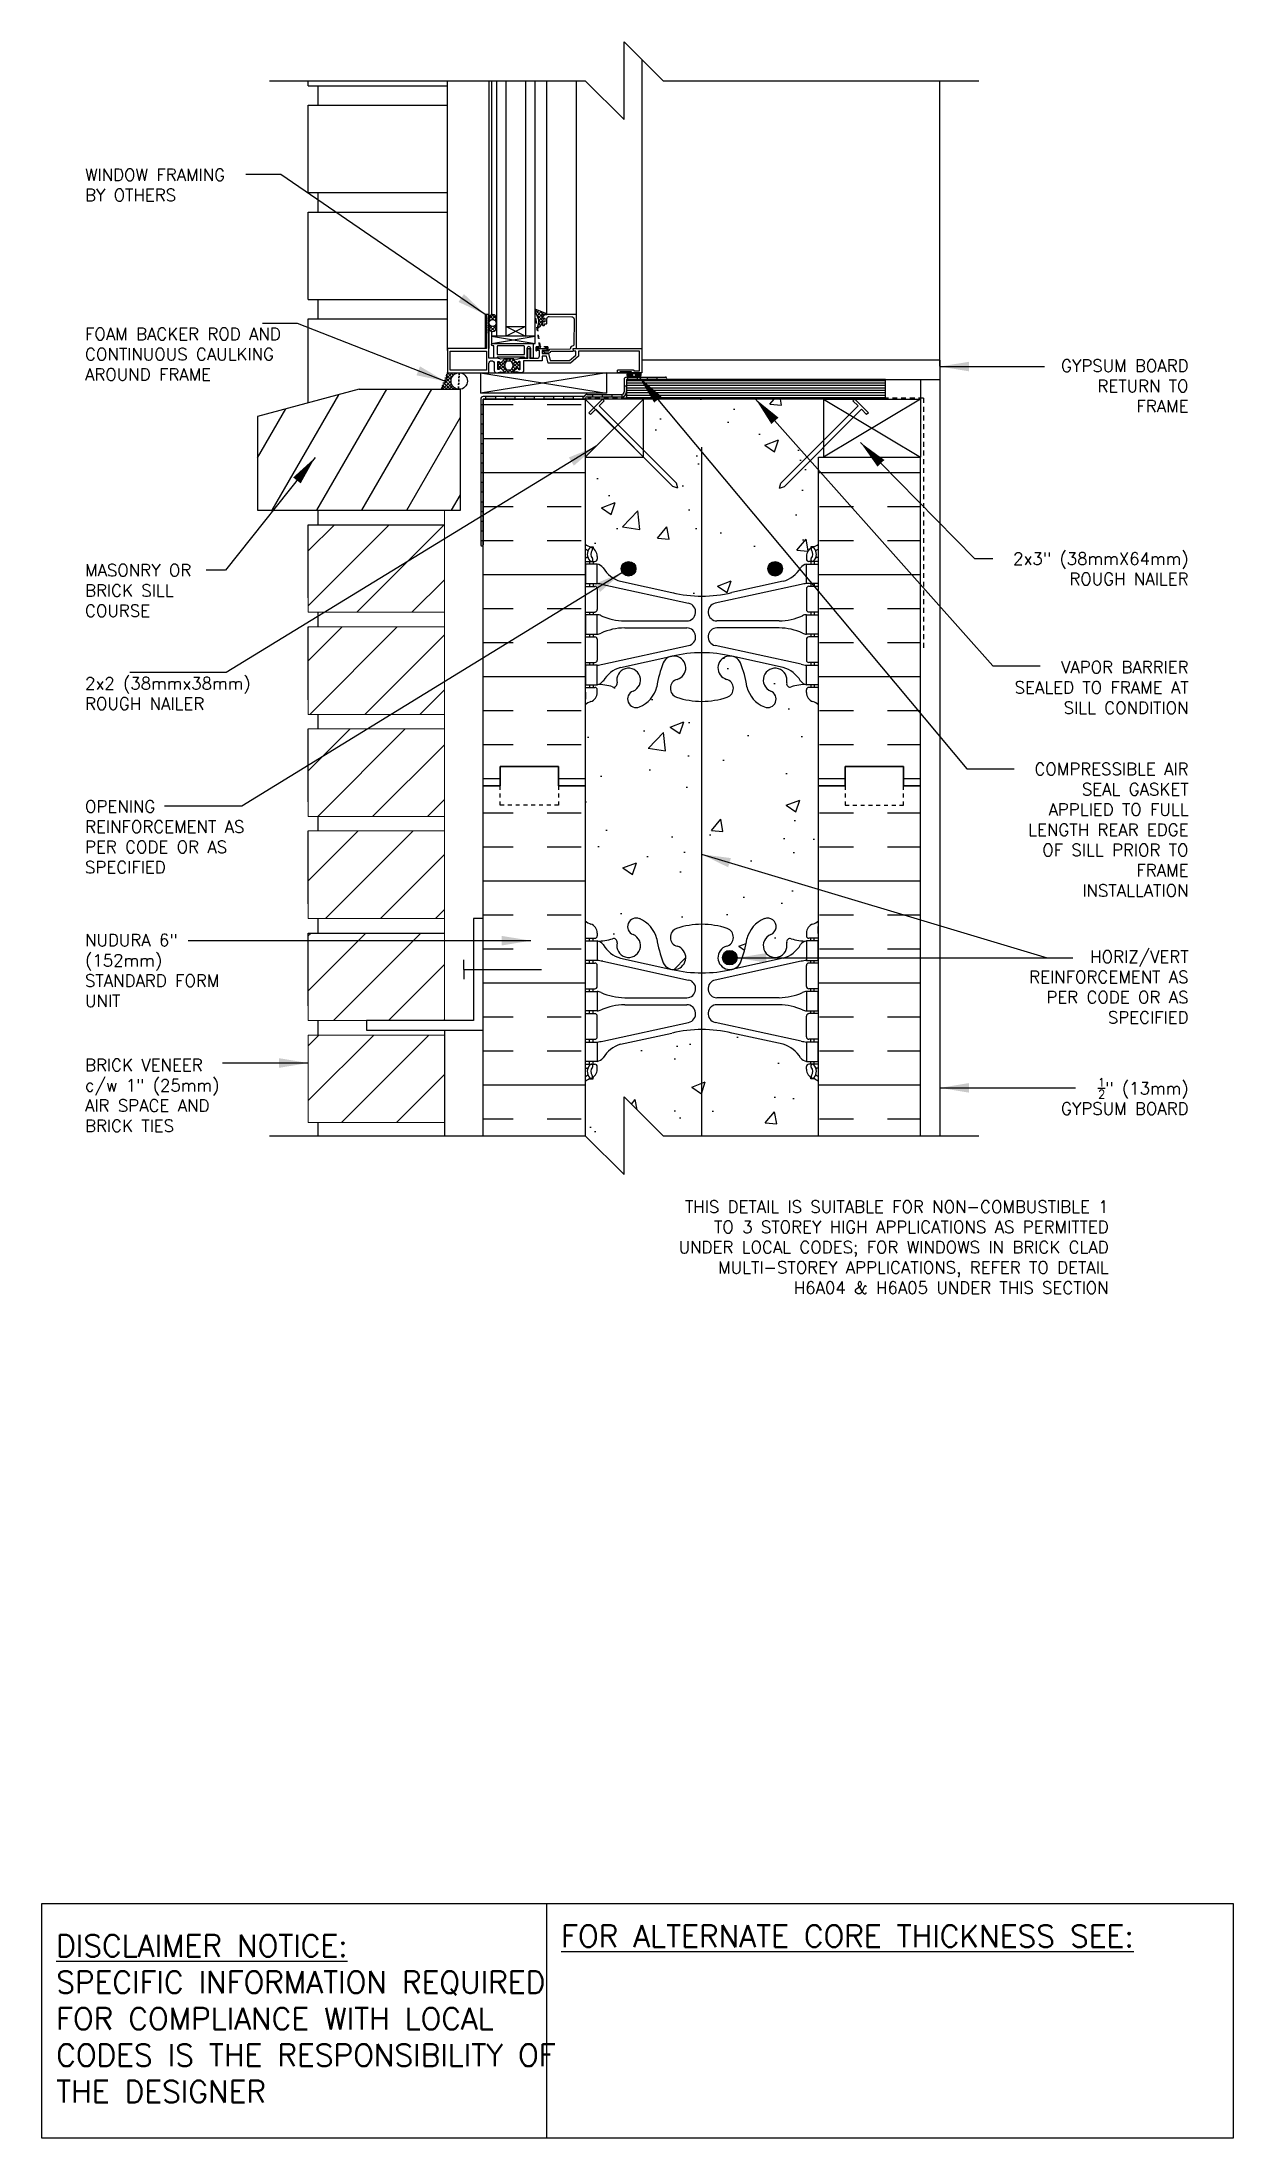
# Model space of a CAD drawing. Header units: inches. Extents: x 2813.3 to 2843.9, y 421.8 to 475.7.
import ezdxf

# ---------------------------------------------------------------- set-up
doc = ezdxf.new("R2010")
doc.units = ezdxf.units.IN
doc.header["$LTSCALE"] = 0.5
doc.header["$MEASUREMENT"] = 0
doc.linetypes.add('DASHED2', pattern=[0.375, 0.25, -0.125])
doc.linetypes.add('HIDDEN2', pattern=[0.1875, 0.125, -0.0625])
for name, color, linetype in [('HATCH', 12, 'CONTINUOUS'), ('LINE18', 9, 'CONTINUOUS'), ('line25', 2, 'CONTINUOUS'), ('LINE50', 5, 'CONTINUOUS'), ('LINE65', 3, 'CONTINUOUS'), ('LINE9', 9, 'CONTINUOUS'), ('TEXT', 4, 'CONTINUOUS'), ('Web_Edge', 9, 'CONTINUOUS')]:
    doc.layers.add(name, color=color, linetype=linetype)
doc.styles.add('DIM', font='romans.shx', dxfattribs={"width": 0.7})
doc.styles.get("Standard").update_dxf_attribs({"font": 'romans.shx'})
doc.dimstyles.new('ext_12', dxfattribs={"dimscale": 12, "dimtxt": 0.09375, "dimasz": 0.09375, "dimexe": 0.09375, "dimexo": 0.0625, "dimgap": 0.0625, "dimtad": 1, "dimdec": 1, "dimzin": 3, "dimdsep": 46, "dimlunit": 4, "dimtxsty": 'DIM', "dimcen": 0.09, "dimdle": 0.09375, "dimclrt": 4, "dimadec": 0, "dimazin": 0, "dimtfac": 1, "dimtdec": 1, "dimtmove": 2, "dimatfit": 3, "dimfxl": 1, "dimfrac": 2, "dimtolj": 1, "dimtzin": 0, "dimarcsym": 0})

msp = doc.modelspace()

# ---------------------------------------------------------------- texts
at = {"layer": 'TEXT'}
for s, insert, char_height, width, attachment_point in [('WINDOW FRAMING BY OTHERS', (2814.361, 472.025), 0.3125, 4.36619, 4), ('FOAM BACKER ROD AND CONTINUOUS CAULKING AROUND FRAME', (2814.361, 467.67), 0.3125, 5.75279, 4), ('\\A1;GYPSUM BOARD RETURN TO FRAME', (2842.75, 466.853), 0.3125, 3.99979, 6), ('MASONRY OR BRICK SILL COURSE', (2814.361, 461.592), 0.3125, 4.19688, 4), ('\\A1;2x3" (38mmX64mm) ROUGH NAILER', (2842.75, 462.15), 0.3125, 5.48764, 6), ('2x2 (38mmx38mm) ROUGH NAILER', (2814.361, 458.942), 0.3125, 4.62567, 4), ('\\A1;VAPOR BARRIER SEALED TO FRAME AT SILL CONDITION', (2842.75, 459.097), 0.3125, 4.89967, 6), ('\\A1;{\\H1x;COMPRESSIBLE AIR SEAL GASKET APPLIED TO FULL LENGTH REAR EDGE OF SILL PRIOR TO FRAME INSTALLATION}', (2842.75, 455.437), 0.3125, 4.50046, 6), ('OPENING REINFORCEMENT AS PER CODE OR AS SPECIFIED', (2814.361, 455.256), 0.3125, 4.60449, 4), ('NUDURA 6" (152mm) STANDARD FORM UNIT ', (2814.361, 451.816), 0.3125, 4.4777, 4), ('\\A1;{\\H1x;HORIZ/VERT REINFORCEMENT AS PER CODE OR AS SPECIFIED}', (2842.75, 451.391), 0.3125, 4.55316, 6), ('BRICK VENEER c/w 1" (25mm) AIR SPACE AND BRICK TIES', (2814.361, 448.604), 0.3125, 4.16614, 4), ('\\A1;{\\H0.7x;\\S1/2;}" (13mm) GYPSUM BOARD', (2842.75, 448.579), 0.3125, 4.53432, 6), (' THIS DETAIL IS SUITABLE FOR NON-COMBUSTIBLE 1 TO 3 STOREY HIGH APPLICATIONS AS PERMITTED UNDER LOCAL CODES; FOR WINDOWS IN BRICK CLAD MULTI-STOREY APPLICATIONS, REFER TO DETAIL H6A04 & H6A05 UNDER THIS SECTION', (2840.695, 444.699), 0.3125, 12.12828, 6), ('{\\LFOR ALTERNATE CORE THICKNESS SEE:}', (2826.611, 426.978), 0.5625, 23.33295, 4), ('{\\LDISCLAIMER NOTICE:}\\PSPECIFIC INFORMATION REQUIRED FOR COMPLIANCE WITH LOCAL CODES IS THE RESPONSIBILITY OF THE DESIGNER', (2813.619, 424.854), 0.5625, 14.00235, 4)]:
    msp.add_mtext(s, dxfattribs=dict(at, insert=insert, char_height=char_height, width=width, attachment_point=attachment_point))

# ---------------------------------------------------------------- hatches: boundary and pattern name
at = {"layer": 'HATCH'}
h = msp.add_hatch(dxfattribs=at)
h.set_pattern_fill('ANSI37', color=256, scale=0.5, style=0)
h.set_pattern_definition([(45, (104.299737, -55.872393), (-0.0441941738, 0.0441941738), []), (135, (104.299737, -55.872393), (-0.0441941738, -0.0441941738), [])])
h.paths.add_polyline_path([(2824.943, 468.351), (2824.943, 468.598, 0.973119), (2824.753, 468.603), (2824.753, 468.351, 1.00028)])
h.paths.add_polyline_path([(2824.76, 468.475, -1), (2824.935, 468.475, -1)], flags=16)
h.paths.add_polyline_path([(2826.114, 468.693), (2826.239, 468.693, 0.392741), (2826.219, 468.719), (2825.943, 468.83), (2825.943, 468.725, -0.314564), (2825.997, 468.382), (2826.001, 468.355), (2826.027, 468.355, 0.149443), (2826.13, 468.474), (2826.13, 468.475, -0.192913), (2826.138, 468.496, 0.089226), (2826.152, 468.59), (2826.133, 468.593, -0.315299), (2826.131, 468.595)])
h.paths.add_polyline_path([(2825.476, 467.314, -0.772598), (2825.501, 467.299, 0.343149), (2825.506, 467.288), (2825.522, 467.279, 0.131652), (2825.526, 467.277), (2825.545, 467.277, 0.414214), (2825.553, 467.285), (2825.553, 467.474, 0.414214), (2825.545, 467.482), (2825.526, 467.482, 0.131652), (2825.522, 467.481), (2825.506, 467.472, 0.343149), (2825.501, 467.461, -0.772598), (2825.476, 467.446), (2825.368, 467.553), (2825.162, 467.553), (2825.055, 467.446, -0.772598), (2825.03, 467.461, 0.343149), (2825.025, 467.472), (2825.009, 467.481, 0.131652), (2825.005, 467.482), (2824.986, 467.482, 0.414214), (2824.978, 467.474), (2824.978, 467.285, 0.414214), (2824.986, 467.277), (2825.005, 467.277, 0.131652), (2825.009, 467.279), (2825.025, 467.288, 0.343149), (2825.03, 467.299, -0.772598), (2825.055, 467.314), (2825.162, 467.207), (2825.368, 467.207)])
h.paths.add_polyline_path([(2825.293, 467.495), (2825.238, 467.495, 0.323848), (2825.181, 467.454, 0.326502), (2825.181, 467.306, 0.323848), (2825.238, 467.265), (2825.293, 467.265, 0.323848), (2825.35, 467.306, 0.326502), (2825.35, 467.454, 0.323848)], flags=16)
h = msp.add_hatch(dxfattribs=at)
h.set_pattern_fill('ANSI37', color=256, scale=0.5, style=0)
edge = h.paths.add_edge_path()
edge.add_ellipse((2823.987, 466.98), major_axis=(0, 0.213), ratio=0.9889, start_angle=-720, end_angle=-545.57, ccw=False)
edge.add_line((2823.987, 467.192), (2823.688, 467.192))
edge.add_arc((2822.777, 467.305), 0.918, 324.1737, 352.9278, ccw=False)
edge.add_line((2823.521, 466.768), (2823.966, 466.768))
h = msp.add_hatch(color=7, dxfattribs=at)
h.dxf.hatch_style = 1
h.paths.add_polyline_path([(2824.542, 462.877), (2824.542, 462.768, 1), (2824.605, 462.768), (2824.605, 462.877)])
h.paths.add_polyline_path([(2824.605, 463.377), (2824.542, 463.377), (2824.542, 463.127), (2824.605, 463.127)])
h.paths.add_polyline_path([(2824.605, 463.877), (2824.542, 463.877), (2824.542, 463.627), (2824.605, 463.627)])
h.paths.add_polyline_path([(2824.605, 464.377), (2824.542, 464.377), (2824.542, 464.127), (2824.605, 464.127)])
h.paths.add_polyline_path([(2824.605, 464.877), (2824.542, 464.877), (2824.542, 464.627), (2824.605, 464.627)])
h.paths.add_polyline_path([(2824.605, 465.377), (2824.542, 465.377), (2824.542, 465.127), (2824.605, 465.127)])
h.paths.add_polyline_path([(2824.605, 465.877), (2824.542, 465.877), (2824.542, 465.627), (2824.605, 465.627)])
h.paths.add_polyline_path([(2824.605, 466.377), (2824.542, 466.377), (2824.542, 466.127), (2824.605, 466.127)])
h.paths.add_polyline_path([(2824.917, 466.581), (2824.667, 466.581), (2824.667, 466.518), (2824.917, 466.518)])
h.paths.add_polyline_path([(2825.417, 466.581), (2825.167, 466.581), (2825.167, 466.518), (2825.417, 466.518)])
h.paths.add_polyline_path([(2825.917, 466.581), (2825.667, 466.581), (2825.667, 466.518), (2825.917, 466.518)])
h.paths.add_polyline_path([(2826.417, 466.581), (2826.167, 466.581), (2826.167, 466.518), (2826.417, 466.518)])
h.paths.add_polyline_path([(2826.917, 466.581), (2826.667, 466.581), (2826.667, 466.518), (2826.917, 466.518)])
h.paths.add_polyline_path([(2827.417, 466.636), (2827.278, 466.636, 0.315721), (2827.205, 466.584, -0.178962), (2827.195, 466.581), (2827.167, 466.581), (2827.167, 466.518), (2827.184, 466.518, 0.315721), (2827.258, 466.57, -0.178962), (2827.268, 466.574), (2827.417, 466.574)])
h.paths.add_polyline_path([(2827.917, 466.636), (2827.667, 466.636), (2827.667, 466.574), (2827.917, 466.574)])
h.paths.add_polyline_path([(2828.292, 466.699), (2828.292, 466.858), (2828.229, 466.858), (2828.229, 466.699, -0.414214), (2828.167, 466.636), (2828.167, 466.574, 0.414214)])
h.paths.add_polyline_path([(2828.577, 467.081), (2828.327, 467.081), (2828.327, 467.018), (2828.577, 467.018)])
h.paths.add_polyline_path([(2829.077, 467.081), (2828.827, 467.081), (2828.827, 467.018), (2829.077, 467.018)])
h = msp.add_hatch(dxfattribs=at)
h.set_pattern_fill('ANSI37', color=256, scale=0.25)
h.set_pattern_definition([(45, (-0.44798, 0.055258), (-0.0220970869, 0.0220970869), []), (135, (-0.44798, 0.055258), (-0.0220970869, -0.0220970869), [])])
edge = h.paths.add_edge_path()
edge.add_line((2828.612, 467.192), (2828.36, 467.192))
edge.add_arc((2828.358, 467.137), 0.0558, 88.365, 271.635)
edge.add_line((2828.36, 467.081), (2828.612, 467.081))
edge.add_arc((2828.614, 467.137), 0.0558, 268.365, 451.635)
edge = h.paths.add_edge_path(flags=16)
edge.add_arc((2828.485, 467.136), 0.041, 0, 360)
h = msp.add_hatch(dxfattribs=at)
h.set_pattern_fill('ANSI31', color=256, scale=8, angle=15, style=0)
h.set_pattern_definition([(60, (2715.4171, 313.9464), (-0.8660254, 0.5), [])])
h.paths.add_polyline_path([(2824.022, 466.768), (2821.41, 466.768), (2818.799, 466.068), (2818.799, 463.656), (2824.022, 463.656)])
h = msp.add_hatch(dxfattribs=at)
h.set_pattern_fill('INSUL', color=256, scale=7, style=0)
h.paths.add_polyline_path([(2827.23, 466.518), (2824.605, 466.518), (2824.605, 456.566), (2825.042, 456.566), (2825.042, 457.066), (2826.542, 457.066), (2826.542, 456.566), (2827.23, 456.566)])
h.paths.add_polyline_path([(2835.855, 465.018), (2833.23, 465.018), (2833.23, 456.566), (2833.917, 456.566), (2833.917, 457.066), (2835.417, 457.066), (2835.417, 456.566), (2835.855, 456.566)])
h = msp.add_hatch(dxfattribs=at)
h.set_pattern_fill('AR-CONC', color=256, scale=0.5)
h.set_pattern_definition([(50, (0, 0), (3.586301, -0.3137607), [0.375, -4.125]), (355, (0, 0), (-0.6937567, 3.7609607), [0.3, -3.3]), (100.45144, (0.299, -0.026), (2.8925442, 3.4472), [0.318701, -3.5057106]), (46.1842, (0, 1), (5.3362067, -0.8275964), [0.5625, -6.1875]), (96.63564, (0.4447, 0.931), (4.67331, 4.870593), [0.478052, -5.258569]), (351.18416, (0, 1), (4.67331, 4.870593), [0.45, -4.95]), (21, (0.5, 0.75), (2.9845353, -2.0130945), [0.375, -4.125]), (326, (0.5, 0.75), (1.2165767, 3.62575), [0.3, -3.3]), (71.45144, (0.7487, 0.5822), (4.201112, 1.6126558), [0.318701, -3.5057106]), (37.5, (0, 0), (0.0607993, 1.66446927), [0, -3.26, 0, -3.35, 0, -3.3125]), (7.5, (0, 0), (1.3153477, 1.9720586), [0, -1.91, 0, -3.185, 0, -1.2625]), (327.5, (-1.115, 0), (2.6691122, -0.11277436), [0, -1.25, 0, -3.9, 0, -5.175]), (317.5, (-1.615, 0), (2.9159308, 0.500525), [0, -1.625, 0, -2.59, 0, -3.675])])
h.paths.add_polyline_path([(2832.92, 449.277), (2832.92, 449.344, -0.414214), (2832.982, 449.407), (2833.03, 449.407), (2833.03, 449.477), (2832.925, 449.477, -0.188973), (2832.769, 449.572, 0.196323), (2832.32, 449.918), (2830.998, 450.209, 0.057795), (2830.23, 450.298, 0.057795), (2829.461, 450.209), (2828.14, 449.918, 0.196323), (2827.69, 449.572, -0.188973), (2827.535, 449.477), (2827.43, 449.477), (2827.43, 449.407), (2827.477, 449.407, -0.414214), (2827.54, 449.344), (2827.54, 449.277, -0.249069), (2827.43, 449.07), (2827.43, 449.028), (2827.34, 449.028, 0.064398), (2827.23, 448.962), (2827.23, 447.566), (2828.23, 446.566), (2828.23, 448.566), (2829.23, 447.566), (2833.23, 447.566), (2833.23, 448.962, 0.064398), (2833.12, 449.028), (2833.03, 449.028), (2833.03, 449.07, -0.249069)])
h.paths.add_polyline_path([(2833.23, 458.655, 0.082415), (2833.086, 458.734, -0.317837), (2832.92, 458.969), (2832.92, 459.037, -0.414214), (2832.982, 459.099), (2833.03, 459.099), (2833.03, 459.169), (2832.925, 459.169, 0.10046), (2832.531, 459.112, -0.601435), (2832.411, 459.217, 2.182095), (2832.001, 459.004, -1), (2831.838, 458.596, -0.24438), (2831.389, 459.116, 0.053157), (2831.224, 459.73, 1.553132), (2830.865, 459.306, -0.735593), (2830.878, 458.848, -0.082755), (2830.23, 458.74, -0.082755), (2829.581, 458.848, -0.735593), (2829.594, 459.306, 1.553132), (2829.236, 459.73, 0.053157), (2829.07, 459.116, -0.24438), (2828.621, 458.596, -1), (2828.458, 459.004, 2.182095), (2828.048, 459.217, -0.601435), (2827.928, 459.112, 0.10046), (2827.535, 459.169), (2827.43, 459.169), (2827.43, 459.099), (2827.477, 459.099, -0.414214), (2827.54, 459.037), (2827.54, 458.969, -0.317837), (2827.373, 458.734, 0.082415), (2827.23, 458.655), (2827.23, 453.092, 0.082415), (2827.373, 453.013, -0.317837), (2827.54, 452.777), (2827.54, 452.709, -0.414214), (2827.477, 452.647), (2827.43, 452.647), (2827.43, 452.577), (2827.535, 452.577, 0.10046), (2827.928, 452.634, -0.601435), (2828.048, 452.529, 2.182095), (2828.458, 452.742, -1), (2828.621, 453.151, -0.24438), (2829.07, 452.63, 0.053157), (2829.236, 452.016, 1.553132), (2829.594, 452.44, -0.735593), (2829.581, 452.898, -0.082755), (2830.23, 453.006, -0.082755), (2830.878, 452.898, -0.735593), (2830.865, 452.44, 1.553132), (2831.224, 452.016, 0.053157), (2831.389, 452.63, -0.24438), (2831.838, 453.151, -1), (2832.001, 452.742, 2.182095), (2832.411, 452.529, -0.601435), (2832.531, 452.634, 0.10046), (2832.925, 452.577), (2833.03, 452.577), (2833.03, 452.647), (2832.982, 452.647, -0.414214), (2832.92, 452.709), (2832.92, 452.777, -0.317837), (2833.086, 453.013, 0.082415), (2833.23, 453.092)])
h.paths.add_polyline_path([(2833.23, 465.018), (2833.355, 465.018), (2833.355, 465.271), (2832.352, 464.268), (2832.223, 464.227), (2832.263, 464.356), (2833.355, 465.448), (2833.355, 466.518), (2828.73, 466.518), (2828.73, 465.2), (2829.574, 464.356), (2829.614, 464.227), (2829.485, 464.268), (2828.735, 465.018), (2827.23, 465.018), (2827.23, 462.784, 0.064398), (2827.34, 462.718), (2827.43, 462.718), (2827.43, 462.676, -0.249069), (2827.54, 462.469), (2827.54, 462.402, -0.414214), (2827.477, 462.339), (2827.43, 462.339), (2827.43, 462.269), (2827.535, 462.269, -0.188973), (2827.69, 462.174, 0.196323), (2828.14, 461.828), (2829.461, 461.538, 0.057795), (2830.23, 461.449, 0.057795), (2830.998, 461.538), (2832.32, 461.828, 0.196323), (2832.769, 462.174, -0.188973), (2832.925, 462.269), (2833.03, 462.269), (2833.03, 462.339), (2832.982, 462.339, -0.414214), (2832.92, 462.402), (2832.92, 462.469, -0.249069), (2833.03, 462.676), (2833.03, 462.718), (2833.12, 462.718, 0.064398), (2833.23, 462.784)])
h = msp.add_hatch(dxfattribs=at)
h.set_pattern_fill('ANSI31', color=256, scale=8, style=0)
h.paths.add_polyline_path([(2823.605, 463.281), (2820.105, 463.281), (2820.105, 461.031), (2823.605, 461.031)])
h.paths.add_polyline_path([(2823.605, 460.656), (2820.119, 460.656), (2820.105, 460.641), (2820.105, 458.406), (2823.605, 458.406)])
h.paths.add_polyline_path([(2823.605, 458.031), (2820.105, 458.031), (2820.105, 455.781), (2823.605, 455.781)])
h.paths.add_polyline_path([(2823.605, 455.406), (2820.105, 455.406), (2820.105, 453.156), (2823.605, 453.156)])
h.paths.add_polyline_path([(2823.605, 452.781), (2820.105, 452.781), (2820.105, 450.531), (2823.605, 450.531)])
h.paths.add_polyline_path([(2823.605, 450.156), (2820.105, 450.156), (2820.105, 447.906), (2823.605, 447.906)])
h = msp.add_hatch(dxfattribs=at)
h.set_pattern_fill('INSUL', color=256, scale=7, style=0)
h.paths.add_polyline_path([(2827.23, 456.566), (2826.542, 456.566), (2826.542, 456.066), (2825.042, 456.066), (2825.042, 456.566), (2824.605, 456.566), (2824.605, 450.277), (2824.605, 447.566), (2827.23, 447.566), (2827.23, 450.277)])
h.paths.add_polyline_path([(2835.855, 456.566), (2835.417, 456.566), (2835.417, 456.066), (2833.917, 456.066), (2833.917, 456.566), (2833.23, 456.566), (2833.23, 450.277), (2833.23, 447.566), (2835.855, 447.566), (2835.855, 450.277)])
at = {"layer": 'LINE65'}
for points in [[(2828.532, 462.151, 1), (2828.157, 462.151, 1)], [(2832.302, 462.151, 1), (2831.927, 462.151, 1)], [(2831.136, 452.147, 1), (2830.761, 452.147, 1)]]:
    msp.add_hatch(color=256, dxfattribs=at).paths.add_polyline_path(points)

# ---------------------------------------------------------------- linework, layer by layer
at = {"layer": 'HATCH'}
for p, q in [((2828.688, 475.246), (2828.688, 467.817)), ((2824.753, 474.704), (2824.753, 467.817)), ((2824.818, 474.704), (2824.818, 468.688)), ((2826.239, 468.693), (2826.239, 474.704)), ((2827.002, 468.693), (2827.002, 474.704)), ((2836.355, 467.362), (2836.355, 474.704)), ((2824.818, 468.261), (2824.818, 467.911)), ((2824.818, 468.131), (2825.943, 467.944)), ((2824.818, 467.944), (2825.943, 468.131)), ((2825.393, 467.553), (2825.138, 467.553)), ((2824.538, 467.192), (2827.777, 466.668)), ((2827.777, 467.192), (2824.538, 466.668)), ((2834.956, 466.987), (2828.292, 466.987)), ((2827.23, 466.518), (2828.73, 465.018)), ((2828.73, 466.518), (2827.23, 465.018)), ((2834.956, 466.924), (2828.292, 466.924)), ((2834.956, 466.862), (2828.292, 466.862)), ((2834.956, 466.799), (2828.292, 466.799)), ((2834.956, 466.737), (2828.292, 466.737)), ((2834.956, 466.674), (2828.292, 466.674)), ((2834.956, 466.612), (2828.292, 466.612)), ((2834.956, 466.549), (2828.292, 466.549)), ((2833.355, 466.518), (2835.855, 465.018)), ((2835.855, 466.518), (2833.355, 465.018)), ((2820.105, 460.641), (2820.119, 460.656))]:
    msp.add_line(p, q, dxfattribs=at)
at = {"layer": 'HATCH', "color": 6, "linetype": 'DASHED2'}
for q in [(2827.292, 466.542), (2835.93, 460.099)]:
    msp.add_line((2835.93, 466.542), q, dxfattribs=at)
at = {"layer": 'HATCH', "flags": 128}
msp.add_lwpolyline([(2823.688, 467.768), (2823.688, 474.704)], dxfattribs=at)
at = {"layer": 'HATCH'}
for points in [[(2824.753, 468.603), (2824.753, 468.351, 1), (2824.943, 468.351), (2824.943, 468.598, 0.973119)], [(2826.114, 468.693), (2826.239, 468.693), (2826.239, 468.695, 0.36397), (2826.219, 468.719), (2825.943, 468.83), (2825.943, 468.725, -0.314564), (2825.997, 468.382), (2826.001, 468.355), (2826.027, 468.355, 0.264552), (2826.152, 468.59), (2826.133, 468.593, -0.315299), (2826.131, 468.595)], [(2825.345, 467.464, 0.273456), (2825.293, 467.495), (2825.238, 467.495, 0.273456), (2825.185, 467.464), (2825.172, 467.44, 0.256981), (2825.172, 467.32), (2825.185, 467.296, 0.273456), (2825.238, 467.265), (2825.293, 467.265, 0.273456), (2825.345, 467.296), (2825.358, 467.32, 0.256981), (2825.358, 467.44)]]:
    msp.add_lwpolyline(points, format="xyb", close=True, dxfattribs=at)
msp.add_circle((2824.848, 468.475), 0.0875, dxfattribs=at)
msp.add_arc((2822.777, 467.305), 0.918, 324.1737, 352.9278, dxfattribs=at)
at = {"layer": 'LINE18'}
for p, q in [((2824.943, 474.704), (2824.943, 468.131)), ((2825.943, 468.131), (2825.943, 474.704)), ((2824.659, 468.692), (2824.659, 467.817)), ((2824.753, 468.692), (2824.659, 468.692)), ((2824.659, 467.817), (2823.703, 467.817)), ((2827.676, 466.518), (2827.72, 466.474)), ((2834.161, 466.518), (2834.117, 466.474)), ((2827.323, 466.165), (2827.367, 466.121)), ((2827.5, 466.253), (2829.485, 464.268)), ((2827.588, 466.342), (2829.574, 464.356)), ((2834.249, 466.342), (2832.263, 464.356)), ((2834.337, 466.253), (2832.352, 464.268)), ((2834.514, 466.165), (2834.469, 466.121)), ((2829.614, 464.227), (2829.485, 464.268)), ((2829.614, 464.227), (2829.574, 464.356)), ((2832.223, 464.227), (2832.263, 464.356)), ((2832.223, 464.227), (2832.352, 464.268))]:
    msp.add_line(p, q, dxfattribs=at)
at = {"layer": 'LINE18', "color": 2, "lineweight": 0}
for p, q in [((2823.605, 463.281), (2820.105, 463.281)), ((2820.105, 463.281), (2820.105, 461.031)), ((2820.355, 463.281), (2823.605, 463.281)), ((2823.605, 461.031), (2823.605, 463.656)), ((2823.605, 461.031), (2820.105, 461.031)), ((2823.605, 458.406), (2823.605, 461.031)), ((2823.605, 460.656), (2820.105, 460.656)), ((2820.105, 460.656), (2820.105, 458.406)), ((2823.605, 458.406), (2820.105, 458.406)), ((2823.605, 450.531), (2823.605, 458.406)), ((2823.605, 458.031), (2820.105, 458.031)), ((2820.105, 458.031), (2820.105, 455.781)), ((2823.605, 455.781), (2820.105, 455.781)), ((2823.605, 455.406), (2820.105, 455.406)), ((2820.105, 455.406), (2820.105, 453.156)), ((2823.605, 453.156), (2820.105, 453.156)), ((2823.605, 452.781), (2820.105, 452.781)), ((2820.105, 452.781), (2820.105, 450.531)), ((2820.355, 452.781), (2823.605, 452.781)), ((2823.605, 450.531), (2820.105, 450.531)), ((2823.605, 450.156), (2820.105, 450.156)), ((2820.105, 450.156), (2820.105, 447.906)), ((2823.605, 447.906), (2820.105, 447.906))]:
    msp.add_line(p, q, dxfattribs=at)
at = {"layer": 'LINE18'}
for points in [[(2824.986, 467.277, -0.414214), (2824.978, 467.285), (2824.978, 467.474, -0.414214), (2824.986, 467.482), (2825.005, 467.482, -0.131652), (2825.009, 467.481), (2825.025, 467.472, -0.343149), (2825.03, 467.461, 0.772598), (2825.055, 467.446), (2825.145, 467.536, 0.713293), (2825.137, 467.553), (2825.06, 467.544), (2824.975, 467.567, 0.065543), (2824.969, 467.567), (2824.753, 467.567), (2824.753, 468.202), (2824.733, 468.222), (2824.753, 468.242), (2824.733, 468.262), (2824.753, 468.282), (2824.733, 468.302), (2824.753, 468.322), (2824.733, 468.342), (2824.753, 468.362), (2824.733, 468.382), (2824.753, 468.402), (2824.733, 468.422), (2824.753, 468.442), (2824.733, 468.462), (2824.753, 468.482), (2824.733, 468.502), (2824.753, 468.522), (2824.733, 468.542), (2824.753, 468.562), (2824.733, 468.582), (2824.753, 468.602), (2824.733, 468.622), (2824.753, 468.642), (2824.753, 468.692), (2824.688, 468.692), (2824.688, 467.817), (2823.688, 467.817), (2823.688, 467.192), (2824.753, 467.192), (2824.753, 467.434, -1), (2824.888, 467.434), (2824.888, 467.25, 0.414214), (2824.946, 467.192), (2824.969, 467.192, 0.065543), (2824.975, 467.193), (2825.06, 467.216), (2825.137, 467.207, 0.713293), (2825.145, 467.224), (2825.055, 467.314, 0.772598), (2825.03, 467.299, -0.343149), (2825.025, 467.288), (2825.009, 467.279, -0.131652), (2825.005, 467.277)], [(2826.18, 468.44, -0.414214), (2826.195, 468.455), (2826.227, 468.455, 0.414214), (2826.242, 468.47), (2826.242, 468.58, -0.418403), (2826.305, 468.642), (2826.882, 468.634, -0.413933), (2826.941, 468.573), (2826.932, 467.902, -0.407793), (2826.917, 467.887, 0.413876), (2826.848, 467.817, -0.412234), (2826.833, 467.802), (2826.315, 467.794, 0.339454), (2826.301, 467.783), (2826.292, 467.749), (2826.184, 467.747), (2826.184, 467.752, 1), (2826.154, 467.752), (2826.154, 467.746, 0.372719), (2826.181, 467.717), (2826.201, 467.714), (2826.286, 467.703, 0.380036), (2826.341, 467.74), (2826.342, 467.745), (2826.911, 467.753, 0.457705), (2826.925, 467.77), (2826.918, 467.817), (2827.002, 467.817), (2827.002, 468.693), (2826.182, 468.693, 0.267949), (2826.169, 468.685), (2826.132, 468.621, 0.57735), (2826.145, 468.599), (2826.192, 468.599), (2826.192, 468.505), (2826.16, 468.505, 0.414214), (2826.13, 468.475), (2826.13, 468.421, 0.414214), (2826.145, 468.406), (2826.165, 468.406, 0.414214), (2826.18, 468.421)], [(2825.829, 467.577), (2825.829, 467.817, 1), (2825.729, 467.817), (2825.729, 467.577, -0.414214), (2825.719, 467.567), (2825.677, 467.567, -0.414214), (2825.667, 467.577), (2825.667, 467.588, 0.414214), (2825.657, 467.598), (2824.97, 467.598, 0.414214), (2824.96, 467.588), (2824.96, 467.577, -0.414214), (2824.95, 467.567), (2824.89, 467.567, -0.414214), (2824.88, 467.577), (2824.88, 467.882), (2824.849, 467.882, -1), (2824.849, 467.944), (2825.891, 467.944), (2825.891, 467.577, -0.414214), (2825.881, 467.567), (2825.839, 467.567, -0.414214)], [(2824.975, 467.882, 0.414214), (2824.96, 467.867), (2824.96, 467.675, 0.414214), (2824.975, 467.66), (2825.652, 467.66, 0.414214), (2825.667, 467.675), (2825.667, 467.867, 0.414214), (2825.652, 467.882)], [(2825.754, 467.585), (2825.754, 467.817), (2825.804, 467.817), (2825.804, 467.585), (2825.794, 467.567), (2825.99, 467.567, 0.414214), (2826.052, 467.629), (2826.052, 467.767), (2825.99, 467.767), (2825.99, 467.775, -0.325505), (2826.011, 467.804), (2826.052, 467.817), (2826.224, 467.817, -0.414214), (2826.239, 467.802), (2826.239, 467.782, -0.414214), (2826.224, 467.767), (2826.117, 467.767), (2826.117, 467.685), (2826.281, 467.685), (2826.328, 467.509), (2826.828, 467.509), (2826.989, 467.65), (2826.989, 467.752), (2826.937, 467.752, -0.36397), (2826.927, 467.761), (2826.92, 467.806, -0.466308), (2826.929, 467.817), (2828.688, 467.817), (2828.688, 467.192), (2828.433, 467.192, -0.414214), (2828.423, 467.202), (2828.423, 467.207, 0.414214), (2828.413, 467.217), (2828.128, 467.217, 0.414214), (2828.118, 467.207), (2828.118, 467.202, -0.424806), (2828.108, 467.192), (2828.073, 467.192, -0.424806), (2828.063, 467.202), (2828.063, 467.257, -0.414214), (2828.073, 467.267), (2828.468, 467.267, -0.414214), (2828.478, 467.257), (2828.478, 467.252, 0.414214), (2828.488, 467.242), (2828.623, 467.242), (2828.623, 467.752), (2827.054, 467.752), (2827.054, 467.618), (2826.851, 467.444), (2826.279, 467.444), (2826.231, 467.62), (2826.117, 467.62), (2826.117, 467.502), (2825.643, 467.502), (2825.643, 467.25, -0.414214), (2825.585, 467.192), (2825.562, 467.192, -0.065543), (2825.555, 467.193), (2825.471, 467.216), (2825.394, 467.207, -0.713293), (2825.386, 467.224), (2825.476, 467.314, -0.772598), (2825.501, 467.299, 0.343149), (2825.506, 467.288), (2825.522, 467.279, 0.131652), (2825.526, 467.277), (2825.545, 467.277, 0.414214), (2825.553, 467.285), (2825.553, 467.474, 0.414214), (2825.545, 467.482), (2825.526, 467.482, 0.131652), (2825.522, 467.481), (2825.506, 467.472, 0.343149), (2825.501, 467.461, -0.772598), (2825.476, 467.446), (2825.386, 467.536, -0.713293), (2825.394, 467.553), (2825.471, 467.544), (2825.555, 467.567, -0.065543), (2825.562, 467.567), (2825.764, 467.567)]]:
    msp.add_lwpolyline(points, format="xyb", close=True, dxfattribs=at)
for points in [[(2824.818, 467.944), (2825.943, 467.944), (2825.943, 468.131), (2824.818, 468.131)], [(2825.193, 468.131), (2825.193, 468.381), (2825.693, 468.381), (2825.693, 468.131)], [(2824.688, 467.752), (2824.688, 467.257), (2823.753, 467.257), (2823.753, 467.752)]]:
    msp.add_lwpolyline(points, close=True, dxfattribs=at)
at = {"layer": 'LINE18', "linetype": 'HIDDEN2'}
msp.add_lwpolyline([(2825.987, 467.832), (2826.242, 467.832, -0.414214), (2826.247, 467.827), (2826.247, 467.772, 1), (2826.272, 467.772), (2826.272, 467.845, 0.414214), (2826.26, 467.857), (2826.087, 467.857, -0.370632), (2826.075, 467.868), (2825.968, 468.571, 0.995096), (2825.95, 468.568), (2826.048, 467.872, -0.455835), (2826.036, 467.857), (2825.97, 467.857, 0.414214), (2825.957, 467.845), (2825.957, 467.772, 1), (2825.982, 467.772), (2825.982, 467.827, -0.414214)], format="xyb", close=True, dxfattribs=at)
at = {"layer": 'LINE18', "flags": 128}
msp.add_lwpolyline([(2824.538, 467.192), (2828.688, 467.192)], dxfattribs=at)
at = {"layer": 'LINE18'}
for points in [[(2827.676, 466.518), (2827.323, 466.165)], [(2827.588, 466.342), (2827.72, 466.474)], [(2834.249, 466.342), (2834.117, 466.474)], [(2834.161, 466.518), (2834.514, 466.165)], [(2827.5, 466.253), (2827.367, 466.121)], [(2834.337, 466.253), (2834.469, 466.121)]]:
    msp.add_lwpolyline(points, dxfattribs=at)
at = {"layer": 'line25', "color": 12}
for p, q in [((2820.105, 474.578), (2820.105, 474.704)), ((2820.105, 474.578), (2823.688, 474.578)), ((2820.355, 474.078), (2820.355, 474.578)), ((2820.355, 474.078), (2820.355, 474.578)), ((2825.193, 468.131), (2825.193, 474.704)), ((2825.693, 474.704), (2825.693, 468.131)), ((2820.105, 471.828), (2820.105, 474.078)), ((2820.105, 474.078), (2823.688, 474.078)), ((2820.105, 471.828), (2823.688, 471.828)), ((2820.355, 471.328), (2820.355, 471.828)), ((2820.355, 471.328), (2820.355, 471.828)), ((2820.105, 469.078), (2820.105, 471.328)), ((2820.105, 471.328), (2823.688, 471.328)), ((2820.105, 469.078), (2823.688, 469.078)), ((2820.355, 468.578), (2820.355, 469.078)), ((2820.355, 468.578), (2820.355, 469.078)), ((2820.105, 466.418), (2820.105, 468.578)), ((2820.105, 468.578), (2823.688, 468.578)), ((2825.193, 468.381), (2825.693, 468.131)), ((2825.693, 468.381), (2825.193, 468.131))]:
    msp.add_line(p, q, dxfattribs=at)
at = {"layer": 'line25'}
for p, q in [((2821.41, 466.768), (2818.799, 466.068)), ((2821.41, 466.768), (2824.022, 466.768)), ((2824.022, 463.656), (2824.022, 466.768)), ((2824.605, 466.518), (2827.23, 466.518)), ((2827.23, 466.518), (2824.855, 466.518)), ((2827.23, 466.518), (2827.23, 450.277)), ((2833.355, 466.518), (2835.855, 466.518)), ((2833.355, 466.518), (2833.355, 465.018)), ((2835.855, 466.518), (2835.855, 465.018)), ((2818.799, 466.068), (2818.799, 463.656)), ((2833.23, 450.277), (2833.23, 465.018)), ((2833.23, 465.018), (2835.855, 465.018)), ((2818.799, 463.656), (2824.022, 463.656)), ((2820.105, 463.281), (2823.605, 463.281)), ((2820.105, 461.406), (2820.105, 463.281)), ((2820.355, 463.281), (2820.355, 463.656)), ((2820.355, 460.656), (2820.355, 461.031)), ((2820.105, 458.781), (2820.105, 460.656)), ((2820.355, 458.031), (2820.355, 458.406)), ((2820.105, 456.156), (2820.105, 458.031)), ((2820.355, 455.406), (2820.355, 455.781)), ((2820.105, 453.531), (2820.105, 455.406)), ((2820.355, 452.781), (2820.355, 453.156)), ((2820.105, 452.781), (2823.605, 452.781)), ((2820.105, 450.906), (2820.105, 452.781)), ((2820.355, 450.156), (2820.355, 450.531)), ((2823.605, 450.281), (2823.605, 450.156)), ((2827.23, 450.277), (2827.23, 447.566)), ((2833.23, 447.566), (2833.23, 450.277)), ((2823.605, 450.156), (2823.605, 447.566)), ((2820.355, 447.566), (2820.355, 447.906))]:
    msp.add_line(p, q, dxfattribs=at)
msp.add_lwpolyline([(2827.23, 465.018), (2828.73, 465.018), (2828.73, 466.518), (2827.23, 466.518)], close=True, dxfattribs=at)
at = {"layer": 'line25', "color": 12}
msp.add_ellipse((2823.987, 466.98), major_axis=(0, 0.213), ratio=0.9889, start_param=-12.56637061435917, end_param=-6.283185307179586, dxfattribs=at)
at = {"layer": 'LINE50'}
for p, q in [((2824.605, 450.277), (2824.605, 466.518)), ((2835.855, 450.277), (2835.855, 465.018)), ((2826.542, 457.066), (2825.042, 457.066)), ((2825.042, 457.066), (2825.042, 456.566)), ((2825.042, 456.566), (2825.042, 457.066)), ((2825.042, 457.066), (2826.542, 457.066)), ((2826.542, 456.566), (2826.542, 457.066)), ((2826.542, 457.066), (2826.542, 456.566)), ((2833.917, 456.566), (2833.917, 457.066)), ((2833.917, 457.066), (2835.417, 457.066)), ((2835.417, 457.066), (2833.917, 457.066)), ((2833.917, 457.066), (2833.917, 456.566)), ((2835.417, 457.066), (2835.417, 456.566)), ((2835.417, 456.566), (2835.417, 457.066)), ((2825.042, 456.566), (2824.605, 456.566)), ((2824.605, 456.566), (2825.042, 456.566)), ((2827.23, 456.566), (2826.542, 456.566)), ((2826.542, 456.566), (2827.23, 456.566)), ((2833.23, 456.566), (2833.917, 456.566)), ((2833.917, 456.566), (2833.23, 456.566)), ((2835.417, 456.566), (2835.855, 456.566)), ((2835.855, 456.566), (2835.417, 456.566)), ((2824.605, 447.566), (2824.605, 450.277)), ((2835.855, 447.566), (2835.855, 450.277))]:
    msp.add_line(p, q, dxfattribs=at)
at = {"layer": 'LINE65'}
msp.add_line((2830.223, 465.277), (2830.223, 447.566), dxfattribs=at)
for centre in [(2828.345, 462.151), (2832.115, 462.151), (2830.948, 452.147)]:
    msp.add_circle(centre, 0.188, dxfattribs=at)
at = {"layer": 'LINE9'}
for p, q in [((2828.23, 473.704), (2828.23, 475.704)), ((2828.23, 475.704), (2829.23, 474.704)), ((2819.105, 474.704), (2827.23, 474.704)), ((2828.23, 473.704), (2827.23, 474.704)), ((2829.23, 474.704), (2837.355, 474.704)), ((2836.355, 467.518), (2828.688, 467.518)), ((2836.355, 467.518), (2836.355, 447.566)), ((2824.538, 467.192), (2824.538, 466.668)), ((2827.777, 467.192), (2827.777, 466.668)), ((2828.229, 467.018), (2828.229, 466.699)), ((2828.292, 467.081), (2829.292, 467.081)), ((2834.956, 467.018), (2828.292, 467.018)), ((2828.292, 467.018), (2828.292, 466.518)), ((2828.292, 467.018), (2829.292, 467.018)), ((2828.292, 467.018), (2828.292, 466.699)), ((2828.327, 467.018), (2828.327, 467.081)), ((2828.36, 467.192), (2828.616, 467.192)), ((2828.612, 467.081), (2828.36, 467.081)), ((2828.577, 467.018), (2828.577, 467.081)), ((2828.827, 467.018), (2828.827, 467.081)), ((2829.077, 467.018), (2829.077, 467.081)), ((2834.956, 466.518), (2834.956, 467.018)), ((2834.956, 467.018), (2836.355, 467.018)), ((2835.855, 467.018), (2835.855, 466.518)), ((2827.777, 466.668), (2824.538, 466.668)), ((2824.542, 466.518), (2824.542, 462.768)), ((2827.195, 466.581), (2824.605, 466.581)), ((2827.184, 466.518), (2824.605, 466.518)), ((2824.605, 466.518), (2824.605, 462.768)), ((2824.667, 466.581), (2824.667, 466.518)), ((2824.917, 466.581), (2824.917, 466.518)), ((2825.167, 466.581), (2825.167, 466.518)), ((2825.417, 466.581), (2825.417, 466.518)), ((2825.667, 466.581), (2825.667, 466.518)), ((2825.917, 466.581), (2825.917, 466.518)), ((2826.167, 466.581), (2826.167, 466.518)), ((2826.417, 466.581), (2826.417, 466.518)), ((2826.667, 466.581), (2826.667, 466.518)), ((2826.917, 466.581), (2826.917, 466.518)), ((2827.167, 466.581), (2827.167, 466.518)), ((2827.268, 466.574), (2828.167, 466.574)), ((2827.278, 466.636), (2828.167, 466.636)), ((2827.417, 466.636), (2827.417, 466.574)), ((2827.667, 466.636), (2827.667, 466.574)), ((2827.917, 466.636), (2827.917, 466.574)), ((2828.167, 466.636), (2828.167, 466.574)), ((2828.229, 466.858), (2828.292, 466.858)), ((2834.956, 466.518), (2828.73, 466.518)), ((2824.542, 466.377), (2824.605, 466.377)), ((2824.542, 466.127), (2824.605, 466.127)), ((2824.542, 465.877), (2824.605, 465.877)), ((2824.542, 465.627), (2824.605, 465.627)), ((2824.542, 465.377), (2824.605, 465.377)), ((2824.542, 465.127), (2824.605, 465.127)), ((2824.542, 464.877), (2824.605, 464.877)), ((2824.542, 464.627), (2824.605, 464.627)), ((2824.542, 464.377), (2824.605, 464.377)), ((2824.542, 464.127), (2824.605, 464.127)), ((2824.542, 463.877), (2824.605, 463.877)), ((2824.542, 463.627), (2824.605, 463.627)), ((2824.542, 463.377), (2824.605, 463.377)), ((2824.542, 463.127), (2824.605, 463.127)), ((2824.542, 462.877), (2824.605, 462.877)), ((2828.23, 446.566), (2828.23, 448.566)), ((2828.23, 448.566), (2829.23, 447.566)), ((2819.105, 447.566), (2827.23, 447.566)), ((2828.23, 446.566), (2827.23, 447.566)), ((2829.23, 447.566), (2837.355, 447.566))]:
    msp.add_line(p, q, dxfattribs=at)
at = {"layer": 'LINE9', "linetype": 'DASHED2', "ltscale": 0.15}
for p, q in [((2825.042, 456.066), (2825.042, 456.566)), ((2826.542, 456.566), (2826.542, 456.066)), ((2833.917, 456.566), (2833.917, 456.066)), ((2835.417, 456.066), (2835.417, 456.566)), ((2826.542, 456.066), (2825.042, 456.066)), ((2833.917, 456.066), (2835.417, 456.066))]:
    msp.add_line(p, q, dxfattribs=at)
at = {"layer": 'LINE9', "linetype": 'Continuous'}
for q in [(2824.105, 452.093), (2824.105, 451.593), (2826.105, 451.843)]:
    msp.add_line((2824.105, 451.843), q, dxfattribs=at)
at = {"layer": 'LINE9'}
msp.add_lwpolyline([(2821.605, 450.281), (2824.605, 450.281), (2824.605, 453.156), (2824.355, 453.156), (2824.355, 450.531), (2821.605, 450.531)], close=True, dxfattribs=at)
msp.add_circle((2828.485, 467.136), 0.041, dxfattribs=at)
for centre, radius, start, end in [((2828.292, 467.018), 0.0625, 90, 180), ((2828.358, 467.137), 0.0558, 88.365, 271.635), ((2828.614, 467.137), 0.0558, 268.365, 91.635), ((2829.295, 467.049), 0.0315, 263.3042, 96.6958), ((2824.605, 466.518), 0.0625, 90, 180), ((2827.184, 466.596), 0.0781, 270, 340.088), ((2827.195, 466.596), 0.0156, 270, 310.5853), ((2827.278, 466.558), 0.0781, 90, 160.088), ((2827.195, 466.596), 0.0156, 359.9999999987494, 0), ((2827.268, 466.558), 0.0156, 90, 130.5853), ((2828.167, 466.699), 0.0625, 270, 0), ((2828.167, 466.699), 0.125, 270, 0), ((2824.573, 462.768), 0.0313, 179.7752, 0.2248)]:
    msp.add_arc(centre, radius, start, end, dxfattribs=at)
at = {"layer": 'TEXT'}
msp.add_lwpolyline([(2813.252, 427.82), (2826.235, 427.82), (2826.235, 421.782), (2813.252, 421.782)], close=True, dxfattribs=at)
msp.add_lwpolyline([(2826.235, 427.82), (2843.896, 427.82), (2843.896, 421.782), (2826.235, 421.782)], dxfattribs=at)
at = {"layer": 'Web_Edge'}
for p, q in [((2827.34, 462.718), (2827.43, 462.718)), ((2827.43, 462.718), (2827.43, 462.676)), ((2833.12, 462.718), (2833.03, 462.718)), ((2833.03, 462.718), (2833.03, 462.676)), ((2827.23, 462.439), (2827.271, 462.439)), ((2827.23, 462.339), (2827.477, 462.339)), ((2827.34, 462.339), (2827.34, 462.269)), ((2827.43, 462.339), (2827.43, 462.269)), ((2827.54, 462.469), (2827.54, 462.402)), ((2832.92, 462.469), (2832.92, 462.402)), ((2833.23, 462.339), (2832.982, 462.339)), ((2833.03, 462.339), (2833.03, 462.269)), ((2833.12, 462.339), (2833.12, 462.269)), ((2833.23, 462.439), (2833.188, 462.439)), ((2827.23, 461.699), (2827.477, 461.699)), ((2827.34, 461.769), (2827.34, 461.699)), ((2827.43, 461.769), (2827.43, 461.699)), ((2827.54, 461.637), (2827.54, 461.102)), ((2827.679, 461.746), (2829.89, 461.264)), ((2828.14, 461.828), (2829.461, 461.538)), ((2832.781, 461.746), (2830.569, 461.264)), ((2832.32, 461.828), (2830.998, 461.538)), ((2832.92, 461.637), (2832.92, 461.102)), ((2833.23, 461.699), (2832.982, 461.699)), ((2833.03, 461.769), (2833.03, 461.699)), ((2833.12, 461.769), (2833.12, 461.699)), ((2827.23, 461.039), (2827.477, 461.039)), ((2827.34, 461.039), (2827.34, 460.969)), ((2827.43, 461.039), (2827.43, 460.969)), ((2833.23, 461.039), (2832.982, 461.039)), ((2833.03, 461.039), (2833.03, 460.969)), ((2833.12, 461.039), (2833.12, 460.969)), ((2828.244, 460.809), (2829.84, 460.809)), ((2828.244, 460.629), (2829.84, 460.629)), ((2832.215, 460.809), (2830.619, 460.809)), ((2832.215, 460.629), (2830.619, 460.629)), ((2827.23, 460.399), (2827.477, 460.399)), ((2827.34, 460.469), (2827.34, 460.399)), ((2827.43, 460.469), (2827.43, 460.399)), ((2827.54, 460.337), (2827.54, 459.802)), ((2827.679, 459.693), (2829.89, 460.175)), ((2832.781, 459.693), (2830.569, 460.175)), ((2832.92, 460.337), (2832.92, 459.802)), ((2833.23, 460.399), (2832.982, 460.399)), ((2833.03, 460.469), (2833.03, 460.399)), ((2833.12, 460.469), (2833.12, 460.399)), ((2827.23, 459.739), (2827.477, 459.739)), ((2827.34, 459.739), (2827.34, 459.669)), ((2827.43, 459.739), (2827.43, 459.669)), ((2828.14, 459.61), (2829.461, 459.901)), ((2832.32, 459.61), (2830.998, 459.901)), ((2833.23, 459.739), (2832.982, 459.739)), ((2833.03, 459.739), (2833.03, 459.669)), ((2833.12, 459.739), (2833.12, 459.669)), ((2827.23, 459.099), (2827.477, 459.099)), ((2827.24, 458.979), (2827.24, 458.793)), ((2827.34, 459.169), (2827.34, 459.099)), ((2827.43, 459.169), (2827.43, 459.099)), ((2827.54, 458.969), (2827.54, 459.037)), ((2832.92, 458.969), (2832.92, 459.037)), ((2833.23, 459.099), (2832.982, 459.099)), ((2833.03, 459.169), (2833.03, 459.099)), ((2833.12, 459.169), (2833.12, 459.099)), ((2833.22, 458.979), (2833.22, 458.793)), ((2827.24, 452.767), (2827.24, 452.953)), ((2833.22, 452.767), (2833.22, 452.953)), ((2827.23, 452.647), (2827.477, 452.647)), ((2827.34, 452.577), (2827.34, 452.647)), ((2827.43, 452.577), (2827.43, 452.647)), ((2827.54, 452.777), (2827.54, 452.709)), ((2832.92, 452.777), (2832.92, 452.709)), ((2833.23, 452.647), (2832.982, 452.647)), ((2833.03, 452.577), (2833.03, 452.647)), ((2833.12, 452.577), (2833.12, 452.647)), ((2827.23, 452.007), (2827.477, 452.007)), ((2827.34, 452.007), (2827.34, 452.077)), ((2827.43, 452.007), (2827.43, 452.077)), ((2827.54, 451.409), (2827.54, 451.944)), ((2827.679, 452.053), (2829.89, 451.572)), ((2828.14, 452.136), (2829.461, 451.845)), ((2832.781, 452.053), (2830.569, 451.572)), ((2832.32, 452.136), (2830.998, 451.845)), ((2832.92, 451.409), (2832.92, 451.944)), ((2833.23, 452.007), (2832.982, 452.007)), ((2833.03, 452.007), (2833.03, 452.077)), ((2833.12, 452.007), (2833.12, 452.077)), ((2827.23, 451.347), (2827.477, 451.347)), ((2827.34, 451.277), (2827.34, 451.347)), ((2827.43, 451.277), (2827.43, 451.347)), ((2833.23, 451.347), (2832.982, 451.347)), ((2833.03, 451.277), (2833.03, 451.347)), ((2833.12, 451.277), (2833.12, 451.347)), ((2828.244, 451.117), (2829.84, 451.117)), ((2828.244, 450.937), (2829.84, 450.937)), ((2832.215, 451.117), (2830.619, 451.117)), ((2832.215, 450.937), (2830.619, 450.937)), ((2827.23, 450.707), (2827.477, 450.707)), ((2827.34, 450.707), (2827.34, 450.777)), ((2827.43, 450.707), (2827.43, 450.777)), ((2827.54, 450.109), (2827.54, 450.644)), ((2827.679, 450.001), (2829.89, 450.482)), ((2832.781, 450.001), (2830.569, 450.482)), ((2832.92, 450.109), (2832.92, 450.644)), ((2833.23, 450.707), (2832.982, 450.707)), ((2833.03, 450.707), (2833.03, 450.777)), ((2833.12, 450.707), (2833.12, 450.777)), ((2827.23, 450.047), (2827.477, 450.047)), ((2827.34, 449.977), (2827.34, 450.047)), ((2827.43, 449.977), (2827.43, 450.047)), ((2828.14, 449.918), (2829.461, 450.209)), ((2832.32, 449.918), (2830.998, 450.209)), ((2833.23, 450.047), (2832.982, 450.047)), ((2833.03, 449.977), (2833.03, 450.047)), ((2833.12, 449.977), (2833.12, 450.047)), ((2827.23, 449.407), (2827.477, 449.407)), ((2827.23, 449.307), (2827.271, 449.307)), ((2827.34, 449.407), (2827.34, 449.477)), ((2827.43, 449.407), (2827.43, 449.477)), ((2827.54, 449.277), (2827.54, 449.344)), ((2832.92, 449.277), (2832.92, 449.344)), ((2833.23, 449.407), (2832.982, 449.407)), ((2833.03, 449.407), (2833.03, 449.477)), ((2833.12, 449.407), (2833.12, 449.477)), ((2833.23, 449.307), (2833.188, 449.307)), ((2827.34, 449.028), (2827.43, 449.028)), ((2827.43, 449.028), (2827.43, 449.07)), ((2833.03, 449.028), (2833.03, 449.07)), ((2833.12, 449.028), (2833.03, 449.028))]:
    msp.add_line(p, q, dxfattribs=at)
for points in [[(2827.235, 461.769), (2827.535, 461.769), (2827.535, 462.269), (2827.235, 462.269)], [(2833.225, 461.769), (2832.925, 461.769), (2832.925, 462.269), (2833.225, 462.269)], [(2827.235, 460.469), (2827.535, 460.469), (2827.535, 460.969), (2827.235, 460.969)], [(2833.225, 460.469), (2832.925, 460.469), (2832.925, 460.969), (2833.225, 460.969)], [(2827.235, 459.169), (2827.535, 459.169), (2827.535, 459.669), (2827.235, 459.669)], [(2833.225, 459.169), (2832.925, 459.169), (2832.925, 459.669), (2833.225, 459.669)], [(2827.235, 452.577), (2827.535, 452.577), (2827.535, 452.077), (2827.235, 452.077)], [(2833.225, 452.577), (2832.925, 452.577), (2832.925, 452.077), (2833.225, 452.077)], [(2827.235, 451.277), (2827.535, 451.277), (2827.535, 450.777), (2827.235, 450.777)], [(2833.225, 451.277), (2832.925, 451.277), (2832.925, 450.777), (2833.225, 450.777)], [(2827.235, 449.977), (2827.535, 449.977), (2827.535, 449.477), (2827.235, 449.477)], [(2833.225, 449.977), (2832.925, 449.977), (2832.925, 449.477), (2833.225, 449.477)]]:
    msp.add_lwpolyline(points, close=True, dxfattribs=at)
for centre, radius, start, end in [((2827.54, 463.176), 0.5, 231.6833, 250.5288), ((2827.54, 463.176), 0.6, 238.8907, 245.0748), ((2827.533, 462.524), 0.25, 140.1145, 222.4609), ((2827.376, 462.655), 0.045, 319.1879, 141.448), ((2827.29, 462.469), 0.25, 0, 70.5288), ((2833.17, 462.469), 0.25, 109.4712, 180), ((2833.084, 462.655), 0.045, 38.552, 220.8121), ((2832.92, 463.176), 0.5, 289.4712, 308.3167), ((2832.926, 462.524), 0.25, 317.5391, 39.8855), ((2832.92, 463.176), 0.6, 294.9252, 301.1093), ((2827.271, 462.459), 0.02, 270, 14.1541), ((2827.278, 462.614), 0.02, 340.7916, 65.0748), ((2827.382, 462.386), 0.045, 222.4609, 42.4609), ((2827.533, 462.524), 0.16, 140.0001, 222.4609), ((2827.477, 462.402), 0.0625, 270, 0), ((2827.492, 462.023), 0.25, 37.2777, 80.0823), ((2828.339, 462.551), 0.75, 210.155, 254.5838), ((2832.12, 462.551), 0.75, 285.4162, 329.845), ((2832.968, 462.023), 0.25, 99.9177, 142.7223), ((2832.982, 462.402), 0.0625, 180, 270), ((2833.077, 462.386), 0.045, 137.5391, 317.5391), ((2832.926, 462.524), 0.16, 317.5391, 39.9999), ((2833.181, 462.614), 0.02, 114.9252, 199.2084), ((2833.188, 462.459), 0.02, 165.8459, 270), ((2827.477, 461.637), 0.0625, 0, 90), ((2827.444, 460.773), 1, 76.4291, 84.7991), ((2833.015, 460.773), 1, 95.2009, 103.5709), ((2832.982, 461.637), 0.0625, 90, 180), ((2827.477, 461.102), 0.0625, 270, 0), ((2830.23, 464.805), 3.356, 256.7692, 270), ((2829.84, 461.039), 0.23, 270, 77.6055), ((2830.23, 464.805), 3.356, 270, 283.2308), ((2830.619, 461.039), 0.23, 102.3945, 270), ((2832.982, 461.102), 0.0625, 180, 270), ((2827.53, 460.751), 0.219, 60.4937, 88.92), ((2827.53, 460.688), 0.219, 271.08, 299.5063), ((2827.53, 460.688), 0.219, 271.08, 299.5063), ((2828.274, 462.409), 1.6, 246.5673, 268.9203), ((2828.274, 459.03), 1.6, 91.0797, 113.4327), ((2828.274, 459.03), 1.6, 91.0797, 113.4327), ((2829.84, 460.399), 0.23, 282.3945, 90), ((2830.619, 460.399), 0.23, 90, 257.6055), ((2832.185, 462.409), 1.6, 271.0797, 293.4327), ((2832.185, 459.03), 1.6, 66.5673, 88.9203), ((2832.185, 459.03), 1.6, 66.5673, 88.9203), ((2832.929, 460.751), 0.219, 91.08, 119.5063), ((2832.929, 460.688), 0.219, 240.4937, 268.92), ((2832.929, 460.688), 0.219, 240.4937, 268.92), ((2827.477, 460.337), 0.0625, 0, 90), ((2830.23, 456.634), 3.356, 90, 103.2308), ((2830.23, 456.634), 3.356, 76.7692, 90), ((2832.982, 460.337), 0.0625, 90, 180), ((2827.477, 459.802), 0.0625, 270, 0), ((2827.444, 460.665), 1, 275.2009, 283.5709), ((2828.339, 458.887), 0.75, 105.4162, 149.845), ((2828.345, 459.287), 0.305, 291.8037, 193.3205), ((2832.033, 458.646), 3, 158.8016, 170.9727), ((2829.511, 459.6), 0.305, 285.7253, 154.6218), ((2830.948, 459.6), 0.305, 25.3782, 254.2747), ((2828.427, 458.646), 3, 9.0273, 21.1984), ((2832.115, 459.287), 0.305, 346.6795, 248.1963), ((2832.12, 458.887), 0.75, 30.155, 74.5838), ((2833.015, 460.665), 1, 256.4291, 264.7991), ((2832.982, 459.802), 0.0625, 180, 270), ((2827.22, 458.979), 0.02, 0, 60.012), ((2827.29, 458.969), 0.25, 289.4712, 360), ((2827.477, 459.037), 0.0625, 360, 90), ((2827.492, 459.416), 0.25, 279.9177, 322.7223), ((2827.591, 458.171), 1, 70.0933, 93.2121), ((2827.96, 459.196), 0.09, 251.1349, 13.3205), ((2828.54, 458.8), 0.22, 111.8037, 291.8037), ((2828.345, 459.287), 0.745, 291.8037, 346.7348), ((2829.659, 459.075), 0.24, 105.7253, 251.077), ((2830.8, 459.075), 0.24, 288.923, 74.2747), ((2832.115, 459.287), 0.745, 193.2652, 248.1963), ((2831.92, 458.8), 0.22, 248.1963, 68.1963), ((2832.499, 459.196), 0.09, 166.6795, 288.8651), ((2832.869, 458.171), 1, 86.7879, 109.9067), ((2832.968, 459.416), 0.25, 217.2777, 260.0823), ((2832.982, 459.037), 0.0625, 90, 180), ((2833.17, 458.969), 0.25, 180, 250.5288), ((2833.24, 458.979), 0.02, 119.988, 180), ((2827.22, 458.793), 0.02, 301.073, 0), ((2827.54, 458.262), 0.6, 121.073, 121.1093), ((2827.54, 458.262), 0.5, 109.4712, 128.3167), ((2830.23, 460.74), 2, 251.077, 270), ((2830.23, 460.74), 2, 270, 288.923), ((2832.92, 458.262), 0.5, 51.6833, 70.5288), ((2833.24, 458.793), 0.02, 180, 238.927), ((2832.92, 458.262), 0.6, 58.8907, 58.927), ((2827.54, 453.484), 0.5, 231.6833, 250.5288), ((2827.54, 453.484), 0.6, 238.8907, 238.927), ((2827.22, 452.953), 0.02, 360, 58.927), ((2827.29, 452.777), 0.25, 0, 70.5288), ((2828.54, 452.946), 0.22, 68.1963, 248.1963), ((2828.345, 452.459), 0.745, 13.2652, 68.1963), ((2830.23, 451.006), 2, 90, 108.923), ((2830.23, 451.006), 2, 71.077, 90), ((2832.115, 452.459), 0.745, 111.8037, 166.7348), ((2831.92, 452.946), 0.22, 291.8037, 111.8037), ((2833.17, 452.777), 0.25, 109.4712, 180), ((2832.92, 453.484), 0.5, 289.4712, 308.3167), ((2833.24, 452.953), 0.02, 121.073, 180), ((2832.92, 453.484), 0.6, 301.073, 301.1093), ((2827.22, 452.767), 0.02, 299.988, 360), ((2827.477, 452.709), 0.0625, 270, 0), ((2827.591, 453.575), 1, 266.7879, 289.9067), ((2827.492, 452.331), 0.25, 37.2777, 80.0823), ((2828.339, 452.859), 0.75, 210.155, 254.5838), ((2827.96, 452.55), 0.09, 346.6795, 108.8651), ((2828.345, 452.459), 0.305, 166.6795, 68.1963), ((2832.033, 453.101), 3, 189.0273, 201.1984), ((2829.511, 452.147), 0.305, 205.3782, 74.2747), ((2829.659, 452.671), 0.24, 108.923, 254.2747), ((2830.948, 452.147), 0.305, 105.7253, 334.6218), ((2830.8, 452.671), 0.24, 285.7253, 71.077), ((2828.427, 453.101), 3, 338.8016, 350.9727), ((2832.115, 452.459), 0.305, 111.8037, 13.3205), ((2832.12, 452.859), 0.75, 285.4162, 329.845), ((2832.499, 452.55), 0.09, 71.1349, 193.3205), ((2832.869, 453.575), 1, 250.0933, 273.2121), ((2832.968, 452.331), 0.25, 99.9177, 142.7223), ((2832.982, 452.709), 0.0625, 180, 270), ((2833.24, 452.767), 0.02, 180, 240.012), ((2827.477, 451.944), 0.0625, 0, 90), ((2827.444, 451.081), 1, 76.4291, 84.7991), ((2833.015, 451.081), 1, 95.2009, 103.5709), ((2832.982, 451.944), 0.0625, 90, 180), ((2827.477, 451.409), 0.0625, 270, 0), ((2830.23, 455.112), 3.356, 256.7692, 270), ((2829.84, 451.347), 0.23, 270, 77.6055), ((2830.23, 455.112), 3.356, 270, 283.2308), ((2830.619, 451.347), 0.23, 102.3945, 270), ((2832.982, 451.409), 0.0625, 180, 270), ((2827.53, 451.058), 0.219, 60.4937, 88.92), ((2827.53, 451.058), 0.219, 60.4937, 88.92), ((2827.53, 450.996), 0.219, 271.08, 299.5063), ((2828.274, 452.717), 1.6, 246.5673, 268.9203), ((2828.274, 452.717), 1.6, 246.5673, 268.9203), ((2828.274, 449.337), 1.6, 91.0797, 113.4327), ((2829.84, 450.707), 0.23, 282.3945, 90), ((2830.619, 450.707), 0.23, 90, 257.6055), ((2832.185, 452.717), 1.6, 271.0797, 293.4327), ((2832.185, 452.717), 1.6, 271.0797, 293.4327), ((2832.185, 449.337), 1.6, 66.5673, 88.9203), ((2832.929, 451.058), 0.219, 91.08, 119.5063), ((2832.929, 451.058), 0.219, 91.08, 119.5063), ((2832.929, 450.996), 0.219, 240.4937, 268.92), ((2827.477, 450.644), 0.0625, 0, 90), ((2830.23, 446.942), 3.356, 90, 103.2308), ((2830.23, 446.942), 3.356, 76.7692, 90), ((2832.982, 450.644), 0.0625, 90, 180), ((2827.477, 450.109), 0.0625, 270, 0), ((2827.444, 450.973), 1, 275.2009, 283.5709), ((2828.339, 449.195), 0.75, 105.4162, 149.845), ((2832.12, 449.195), 0.75, 30.155, 74.5838), ((2833.015, 450.973), 1, 256.4291, 264.7991), ((2832.982, 450.109), 0.0625, 180, 270), ((2827.271, 449.287), 0.02, 345.8459, 90), ((2827.533, 449.222), 0.25, 137.5391, 219.8855), ((2827.382, 449.361), 0.045, 317.5391, 137.5391), ((2827.533, 449.222), 0.16, 137.5391, 219.9999), ((2827.29, 449.277), 0.25, 289.4712, 360), ((2827.477, 449.344), 0.0625, 360, 90), ((2827.492, 449.723), 0.25, 279.9177, 322.7223), ((2832.968, 449.723), 0.25, 217.2777, 260.0823), ((2832.982, 449.344), 0.0625, 90, 180), ((2833.17, 449.277), 0.25, 180, 250.5288), ((2833.077, 449.361), 0.045, 42.4609, 222.4609), ((2832.926, 449.222), 0.16, 320.0001, 42.4609), ((2832.926, 449.222), 0.25, 320.1145, 42.4609), ((2833.188, 449.287), 0.02, 90, 194.1541), ((2827.54, 448.57), 0.6, 114.9252, 121.1093), ((2827.54, 448.57), 0.5, 109.4712, 128.3167), ((2827.278, 449.132), 0.02, 294.9252, 19.2084), ((2827.376, 449.092), 0.045, 218.552, 40.8121), ((2833.084, 449.092), 0.045, 139.1879, 321.448), ((2832.92, 448.57), 0.5, 51.6833, 70.5288), ((2833.181, 449.132), 0.02, 160.7916, 245.0748), ((2832.92, 448.57), 0.6, 58.8907, 65.0748)]:
    msp.add_arc(centre, radius, start, end, dxfattribs=at)

msp.set_redraw_order([(e.dxf.handle, doc.entitydb.next_handle()) for e in msp.query("TEXT MTEXT ATTDEF DIMENSION ARC_DIMENSION")])  # texts and dimensions are drawn at this point

# ---------------------------------------------------------------- leaders
at = {"layer": 'TEXT'}
for points in [[(2824.659, 468.692), (2819.395, 472.297), (2818.499, 472.297)], [(2823.631, 466.97), (2819.826, 468.458), (2818.93, 468.458)], [(2828.616, 467.081), (2837.047, 457.005), (2838.267, 457.005)], [(2836.355, 467.353), (2838.742, 467.353), (2839.047, 467.353)], [(2831.611, 466.518), (2837.716, 459.651), (2838.936, 459.651)], [(2834.312, 465.399), (2837.242, 462.412), (2837.715, 462.412)], [(2827.513, 465.301), (2817.994, 459.482), (2815.51, 459.482)], [(2820.279, 465.011), (2817.974, 462.112), (2817.476, 462.112)], [(2828.185, 462.053), (2818.399, 456.046), (2816.408, 456.046)], [(2830.223, 454.806), (2839.109, 452.141), (2839.771, 452.141)], [(2825.83, 452.584), (2817.907, 452.584), (2817.011, 452.584)], [(2831.135, 452.141), (2839.109, 452.141), (2839.771, 452.141)], [(2820.105, 449.437), (2818.344, 449.437), (2817.895, 449.437)], [(2836.355, 448.798), (2838.478, 448.798), (2839.838, 448.798)]]:
    msp.add_leader(points, dimstyle='ext_12', override={"dimasz": 0.0625, "dimgap": 0.0625, "dimtad": 0}, dxfattribs=at)

doc.saveas('drawing.dxf')
